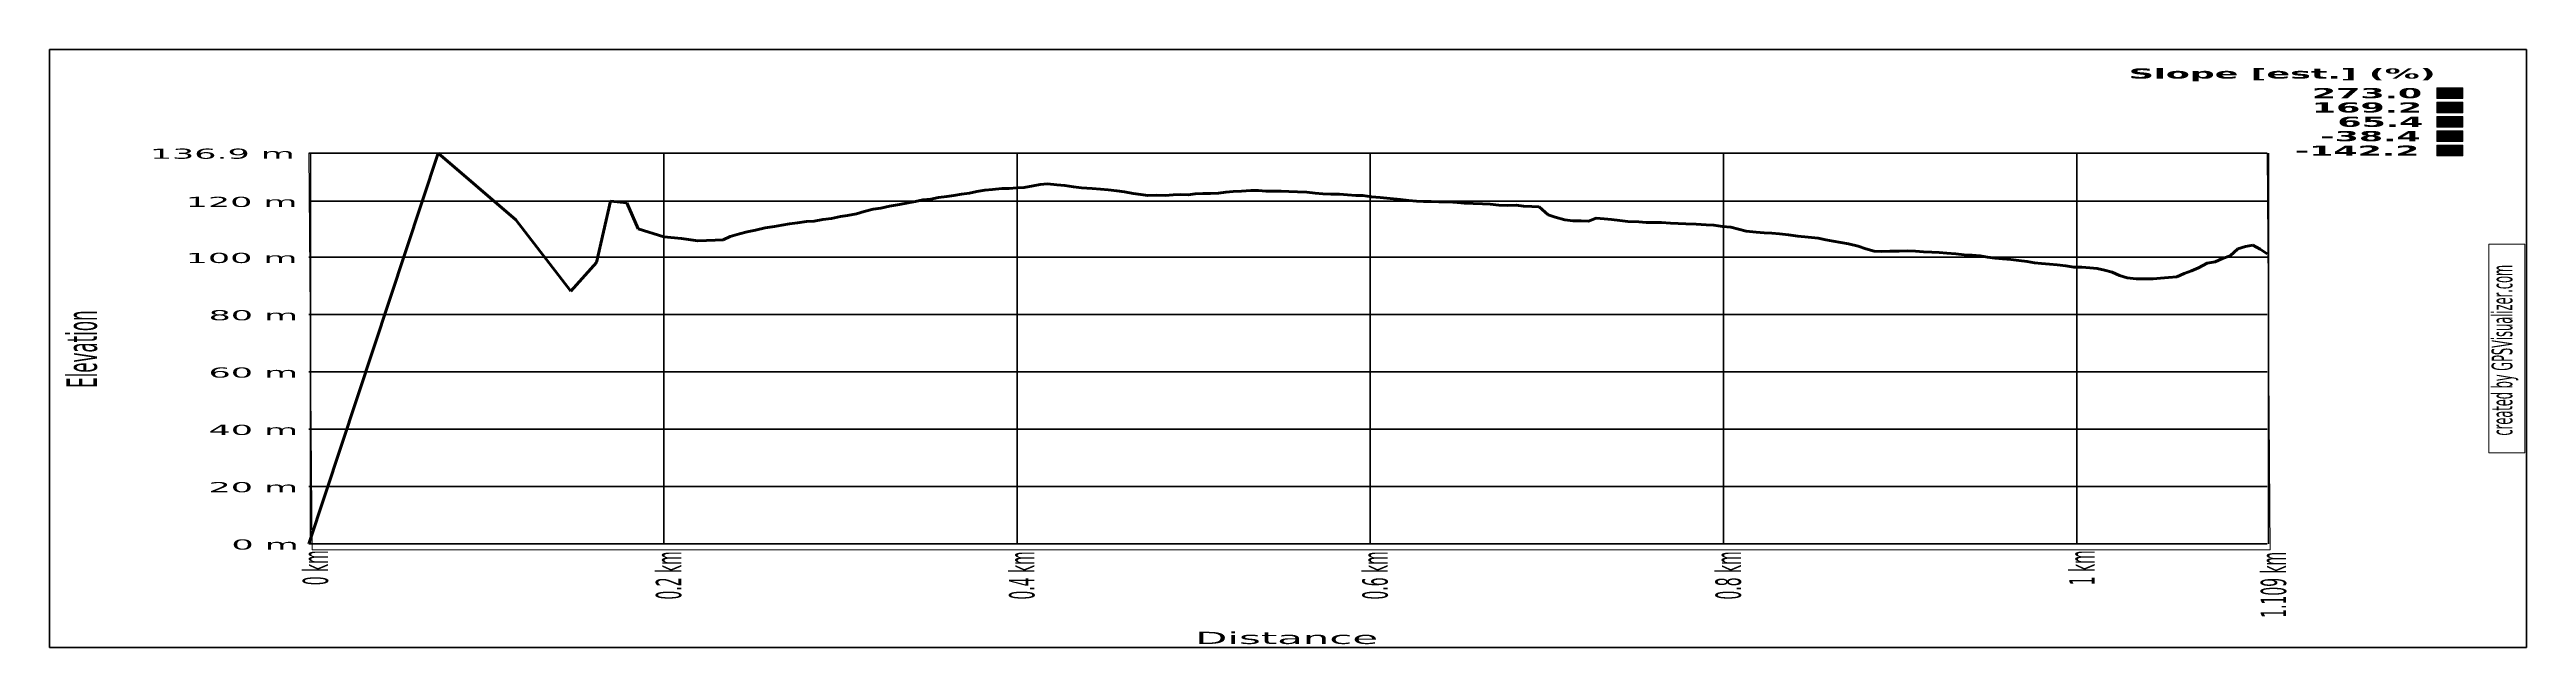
# Model space of a CAD drawing. Header units: inches. Extents: x -272 to 1008, y -350 to 425.
# Drawn here: x 0 to 766, y 188 to 372 of the extents above; entities that cross this region are included whole.
import ezdxf

# ---------------------------------------------------------------- set-up
doc = ezdxf.new("R2010")
doc.units = ezdxf.units.IN
doc.header["$MEASUREMENT"] = 0
doc.layers.add('Layer 1', color=7, linetype='Continuous')
picture_1 = doc.add_image_def('image1.png', size_in_pixel=(1280, 775))

msp = doc.modelspace()

# ---------------------------------------------------------------- texts
at = {"layer": 'Layer 1', "color": 7, "true_color": 0xffffff, "insert": (15.32, 267.87), "char_height": 9.4237, "attachment_point": 7, "rotation": 90}
msp.add_mtext('\\fVerdana|b0|i0|c0|p34;\\W0.399093;Elevation', dxfattribs=at)
at = {"layer": 'Layer 1', "color": 7, "true_color": 0xffffff, "insert": (354.49, 188.69), "char_height": 3.7609, "attachment_point": 7}
msp.add_mtext('\\fVerdana|b0|i0|c0|p34;\\W2.50568;Distance', dxfattribs=at)

# ---------------------------------------------------------------- blocks, each defined once
blk = doc.blocks.new('block 3')
at = {"layer": 'Layer 1', "color": 254, "lineweight": 35, "true_color": 0xcccccc}
for points in [[(80.66, 340.41), (685.68, 340.41)], [(80.66, 325.52), (685.68, 325.52)], [(80.66, 308.22), (685.68, 308.22)], [(80.66, 290.51), (685.68, 290.51)], [(80.66, 272.8), (685.68, 272.8)], [(80.66, 255.09), (685.68, 255.09)], [(80.66, 237.39), (685.68, 237.39)], [(80.66, 219.68), (685.68, 219.68)]]:
    blk.add_lwpolyline(points, dxfattribs=at)
at = {"layer": 'Layer 1', "color": 7, "true_color": 0xffffff, "char_height": 3.1341, "attachment_point": 7}
for s, insert in [('\\fVerdana|b0|i0|c0|p34;\\W2.50568;136.9 m', (31.52, 338.6)), ('\\fVerdana|b0|i0|c0|p34;\\W2.50568;120 m', (42.6, 323.71)), ('\\fVerdana|b0|i0|c0|p34;\\W2.50568;100 m', (42.6, 306.4)), ('\\fVerdana|b0|i0|c0|p34;\\W2.50568;80 m', (49.65, 288.7)), ('\\fVerdana|b0|i0|c0|p34;\\W2.50568;60 m', (49.65, 270.99)), ('\\fVerdana|b0|i0|c0|p34;\\W2.50568;40 m', (49.65, 253.28)), ('\\fVerdana|b0|i0|c0|p34;\\W2.50568;20 m', (49.65, 235.58)), ('\\fVerdana|b0|i0|c0|p34;\\W2.50568;0 m', (56.71, 217.87))]:
    blk.add_mtext(s, dxfattribs=dict(at, insert=insert))
blk = doc.blocks.new('block 4')
at = {"layer": 'Layer 1', "color": 254, "lineweight": 35, "true_color": 0xcccccc}
for points in [[(81.17, 340.41), (81.17, 219.68)], [(190.31, 340.41), (190.31, 219.68)], [(299.45, 340.41), (299.45, 219.68)], [(408.58, 340.41), (408.58, 219.68)], [(517.72, 340.41), (517.72, 219.68)], [(626.86, 340.41), (626.86, 219.68)], [(686.18, 340.41), (686.18, 219.68)]]:
    blk.add_lwpolyline(points, dxfattribs=at)
at = {"layer": 'Layer 1', "color": 7, "true_color": 0xffffff, "char_height": 7.8531, "attachment_point": 7, "rotation": 90}
for s, insert in [('\\fVerdana|b0|i0|c0|p34;\\W0.399093;0 km', (86.71, 206.91)), ('\\fVerdana|b0|i0|c0|p34;\\W0.399093;0.2 km', (195.85, 202.49)), ('\\fVerdana|b0|i0|c0|p34;\\W0.399093;0.4 km', (304.99, 202.49)), ('\\fVerdana|b0|i0|c0|p34;\\W0.399093;0.6 km', (414.13, 202.49)), ('\\fVerdana|b0|i0|c0|p34;\\W0.399093;0.8 km', (523.27, 202.49)), ('\\fVerdana|b0|i0|c0|p34;\\W0.399093;1 km', (632.41, 206.91)), ('\\fVerdana|b0|i0|c0|p34;\\W0.399093;1.109 km', (691.73, 196.86))]:
    blk.add_mtext(s, dxfattribs=dict(at, insert=insert))
blk = doc.blocks.new('block 6')
at = {"layer": 'Layer 1', "color": 5, "lineweight": 70, "true_color": 0x0007e6}
blk.add_lwpolyline([(80.66, 219.68), (120.56, 340.41)], dxfattribs=at)
at = {"layer": 'Layer 1', "color": 52, "lineweight": 70, "true_color": 0xd5e600}
blk.add_lwpolyline([(120.56, 340.41), (144.54, 319.77)], dxfattribs=at)
at = {"layer": 'Layer 1', "color": 82, "lineweight": 70, "true_color": 0x2fe600}
for points in [[(289.45, 328.95), (291.9, 329.21)], [(270.38, 325.95), (272.82, 326.21)], [(655.24, 301.96), (657.77, 302.22)]]:
    blk.add_lwpolyline(points, dxfattribs=at)
at = {"layer": 'Layer 1', "color": 82, "lineweight": 70, "true_color": 0x32e600}
blk.add_lwpolyline([(291.9, 329.21), (294.73, 329.47)], dxfattribs=at)
at = {"layer": 'Layer 1', "color": 80, "lineweight": 70, "true_color": 0x42e600}
for points in [[(294.73, 329.47), (297.05, 329.47)], [(356.82, 327.98), (359.24, 327.98)], [(371.71, 328.86), (374.09, 328.86)], [(376.35, 328.68), (378.78, 328.68)], [(378.78, 328.68), (381.01, 328.68)], [(396.37, 327.71), (399.08, 327.71)], [(429.74, 325.33), (432.71, 325.33)], [(471.23, 319.51), (473.74, 319.51)], [(493.88, 318.98), (496.18, 318.98)], [(496.18, 318.98), (498.54, 318.98)], [(569.14, 310.16), (571.97, 310.16)]]:
    blk.add_lwpolyline(points, dxfattribs=at)
at = {"layer": 'Layer 1', "color": 80, "lineweight": 70, "true_color": 0x36e600}
for points in [[(297.05, 329.47), (299.43, 329.65)], [(345.18, 327.36), (347.71, 327.53)], [(366.24, 328.5), (368.84, 328.68)], [(234.35, 319.24), (236.81, 319.42)], [(566.61, 309.98), (569.14, 310.16)], [(652.74, 301.78), (655.24, 301.96)]]:
    blk.add_lwpolyline(points, dxfattribs=at)
at = {"layer": 'Layer 1', "color": 82, "lineweight": 70, "true_color": 0x34e600}
for points in [[(299.43, 329.65), (301.65, 329.83)], [(306.63, 330.71), (308.86, 330.89)], [(354.51, 327.8), (356.82, 327.98)], [(363.95, 328.33), (366.24, 328.5)], [(650.49, 301.61), (652.74, 301.78)]]:
    blk.add_lwpolyline(points, dxfattribs=at)
at = {"layer": 'Layer 1', "color": 82, "lineweight": 70, "true_color": 0x26e600}
for points in [[(301.65, 329.83), (304.4, 330.27)], [(277.72, 327.01), (279.96, 327.36)], [(236.81, 319.42), (239.46, 319.86)]]:
    blk.add_lwpolyline(points, dxfattribs=at)
at = {"layer": 'Layer 1', "color": 82, "lineweight": 70, "true_color": 0x1fe600}
for points in [[(304.4, 330.27), (306.63, 330.71)], [(284.79, 328.06), (287.01, 328.5)], [(216.07, 316.07), (218.67, 316.6)]]:
    blk.add_lwpolyline(points, dxfattribs=at)
at = {"layer": 'Layer 1', "color": 80, "lineweight": 70, "true_color": 0x52e600}
for points in [[(308.86, 330.89), (311.73, 330.62)], [(408.97, 326.92), (411.69, 326.65)], [(190.3, 314.57), (195.81, 314.04)], [(498.54, 318.98), (501.31, 318.72)], [(535.04, 315.45), (537.77, 315.19)], [(642.5, 301.87), (645.22, 301.61)]]:
    blk.add_lwpolyline(points, dxfattribs=at)
at = {"layer": 'Layer 1', "color": 80, "lineweight": 70, "true_color": 0x4de600}
for points in [[(311.73, 330.62), (314.26, 330.44)], [(322.61, 329.47), (325.22, 329.3)], [(401.51, 327.53), (404.09, 327.36)], [(432.71, 325.33), (435.39, 325.15)], [(437.6, 324.98), (440.36, 324.8)], [(478.34, 320.3), (480.82, 320.13)], [(577.05, 310.07), (579.5, 309.9)], [(586.7, 309.46), (589.5, 309.28)], [(592.06, 309.01), (594.6, 308.84)], [(594.6, 308.84), (597.07, 308.66)]]:
    blk.add_lwpolyline(points, dxfattribs=at)
at = {"layer": 'Layer 1', "color": 72, "lineweight": 70, "true_color": 0x5de600}
for points in [[(314.26, 330.44), (316.91, 330)], [(453.7, 324.36), (455.98, 324.01)], [(597.07, 308.66), (599.33, 308.31)], [(611.55, 306.9), (613.82, 306.55)]]:
    blk.add_lwpolyline(points, dxfattribs=at)
at = {"layer": 'Layer 1', "color": 72, "lineweight": 70, "true_color": 0x5be600}
for points in [[(316.91, 330), (319.41, 329.65)], [(330.25, 328.77), (332.66, 328.42)], [(195.81, 314.04), (200.81, 313.34)], [(537.77, 315.19), (540.72, 314.75)], [(551.63, 313.16), (554.03, 312.81)], [(599.33, 308.31), (601.67, 307.96)], [(623.56, 305.58), (625.94, 305.22)]]:
    blk.add_lwpolyline(points, dxfattribs=at)
at = {"layer": 'Layer 1', "color": 80, "lineweight": 70, "true_color": 0x4be600}
for points in [[(319.41, 329.65), (322.61, 329.47)], [(488.14, 319.33), (491.6, 319.16)], [(509.27, 318.45), (512.43, 318.27)]]:
    blk.add_lwpolyline(points, dxfattribs=at)
at = {"layer": 'Layer 1', "color": 72, "lineweight": 70, "true_color": 0x54e600}
for points in [[(325.22, 329.3), (327.64, 329.03)], [(173.85, 325.59), (178.85, 325.06)], [(327.64, 329.03), (330.25, 328.77)], [(335.31, 327.89), (337.69, 327.62)], [(388.96, 328.33), (391.57, 328.06)], [(391.57, 328.06), (393.97, 327.8)], [(445.66, 324.62), (448.3, 324.36)], [(468.74, 319.77), (471.23, 319.51)], [(483.09, 319.86), (485.69, 319.6)], [(485.69, 319.6), (488.14, 319.33)], [(517.45, 317.75), (519.97, 317.48)], [(532.66, 315.72), (535.04, 315.45)], [(589.5, 309.28), (592.06, 309.01)], [(603.98, 307.78), (606.53, 307.52)], [(606.53, 307.52), (609.02, 307.25)]]:
    blk.add_lwpolyline(points, dxfattribs=at)
at = {"layer": 'Layer 1', "color": 6, "lineweight": 70, "true_color": 0xe600e6}
blk.add_lwpolyline([(169.55, 306.63), (173.85, 325.59)], dxfattribs=at)
at = {"layer": 'Layer 1', "color": 1, "lineweight": 70, "true_color": 0xe60000}
blk.add_lwpolyline([(178.85, 325.06), (182.34, 317.04)], dxfattribs=at)
at = {"layer": 'Layer 1', "color": 82, "lineweight": 70, "true_color": 0x22e600}
for points in [[(247.04, 321.1), (249.85, 321.63)], [(263.09, 324.54), (265.81, 325.06)], [(265.81, 325.06), (268.11, 325.51)], [(268.11, 325.51), (270.38, 325.95)], [(272.82, 326.21), (275.22, 326.65)], [(226.81, 318.1), (229.09, 318.54)], [(679.06, 311.57), (681.34, 312.01)]]:
    blk.add_lwpolyline(points, dxfattribs=at)
at = {"layer": 'Layer 1', "color": 3, "lineweight": 70, "true_color": 0x08e600}
blk.add_lwpolyline([(249.85, 321.63), (252.19, 322.42)], dxfattribs=at)
at = {"layer": 'Layer 1', "color": 82, "lineweight": 70, "true_color": 0x1de600}
blk.add_lwpolyline([(252.19, 322.42), (254.95, 323.04)], dxfattribs=at)
at = {"layer": 'Layer 1', "color": 82, "lineweight": 70, "true_color": 0x28e600}
for points in [[(254.95, 323.04), (257.32, 323.39)], [(279.96, 327.36), (282.26, 327.71)], [(221.6, 317.3), (224.48, 317.75)], [(224.48, 317.75), (226.81, 318.1)]]:
    blk.add_lwpolyline(points, dxfattribs=at)
at = {"layer": 'Layer 1', "color": 82, "lineweight": 70, "true_color": 0x1be600}
for points in [[(257.32, 323.39), (259.99, 324.01)], [(242.16, 320.21), (244.85, 320.83)]]:
    blk.add_lwpolyline(points, dxfattribs=at)
at = {"layer": 'Layer 1', "color": 82, "lineweight": 70, "true_color": 0x24e600}
for points in [[(259.99, 324.01), (263.09, 324.54)], [(287.01, 328.5), (289.45, 328.95)], [(667.18, 306.37), (669.63, 306.81)]]:
    blk.add_lwpolyline(points, dxfattribs=at)
at = {"layer": 'Layer 1', "color": 82, "lineweight": 70, "true_color": 0x2be600}
for points in [[(275.22, 326.65), (277.72, 327.01)], [(282.26, 327.71), (284.79, 328.06)], [(229.09, 318.54), (231.6, 318.89)], [(231.6, 318.89), (234.35, 319.24)], [(239.46, 319.86), (242.16, 320.21)]]:
    blk.add_lwpolyline(points, dxfattribs=at)
at = {"layer": 'Layer 1', "color": 72, "lineweight": 70, "true_color": 0x64e600}
for points in [[(332.66, 328.42), (335.31, 327.89)], [(549.36, 313.6), (551.63, 313.16)]]:
    blk.add_lwpolyline(points, dxfattribs=at)
at = {"layer": 'Layer 1', "color": 72, "lineweight": 70, "true_color": 0x56e600}
for points in [[(337.69, 327.62), (339.9, 327.36)], [(480.82, 320.13), (483.09, 319.86)], [(543.85, 314.48), (546.95, 314.13)], [(584.35, 309.72), (586.7, 309.46)], [(613.82, 306.55), (616.04, 306.28)]]:
    blk.add_lwpolyline(points, dxfattribs=at)
at = {"layer": 'Layer 1', "color": 80, "lineweight": 70, "true_color": 0x3de600}
for points in [[(339.9, 327.36), (342.69, 327.45)], [(451.07, 324.27), (453.7, 324.36)], [(200.81, 313.34), (206.17, 313.51)], [(571.97, 310.16), (574.7, 310.25)]]:
    blk.add_lwpolyline(points, dxfattribs=at)
at = {"layer": 'Layer 1', "color": 80, "lineweight": 70, "true_color": 0x49e600}
for points in [[(342.69, 327.45), (345.18, 327.36)], [(350.04, 327.62), (352.32, 327.53)], [(383.45, 328.5), (386.14, 328.42)], [(393.97, 327.8), (396.37, 327.71)], [(404.09, 327.36), (406.28, 327.27)], [(422.85, 325.59), (425.07, 325.51)], [(425.07, 325.51), (427.42, 325.42)], [(427.42, 325.42), (429.74, 325.33)], [(443.28, 324.71), (445.66, 324.62)], [(448.3, 324.36), (451.07, 324.27)], [(455.98, 324.01), (458.51, 323.92)], [(458.51, 323.92), (460.8, 323.83)], [(473.74, 319.51), (475.97, 319.42)], [(501.31, 318.72), (503.72, 318.63)], [(503.72, 318.63), (506.12, 318.54)], [(530.27, 315.81), (532.66, 315.72)], [(579.5, 309.9), (582.08, 309.81)], [(582.08, 309.81), (584.35, 309.72)], [(625.94, 305.22), (628.47, 305.13)], [(645.22, 301.61), (647.96, 301.52)]]:
    blk.add_lwpolyline(points, dxfattribs=at)
at = {"layer": 'Layer 1', "color": 80, "lineweight": 70, "true_color": 0x3be600}
for points in [[(347.71, 327.53), (350.04, 327.62)], [(359.24, 327.98), (361.68, 328.06)], [(206.17, 313.51), (208.66, 313.6)], [(647.96, 301.52), (650.49, 301.61)]]:
    blk.add_lwpolyline(points, dxfattribs=at)
at = {"layer": 'Layer 1', "color": 82, "lineweight": 70, "true_color": 0x2de600}
for points in [[(352.32, 327.53), (354.51, 327.8)], [(361.68, 328.06), (363.95, 328.33)], [(244.85, 320.83), (247.04, 321.1)]]:
    blk.add_lwpolyline(points, dxfattribs=at)
at = {"layer": 'Layer 1', "color": 80, "lineweight": 70, "true_color": 0x39e600}
blk.add_lwpolyline([(368.84, 328.68), (371.71, 328.86)], dxfattribs=at)
at = {"layer": 'Layer 1', "color": 80, "lineweight": 70, "true_color": 0x50e600}
for points in [[(374.09, 328.86), (376.35, 328.68)], [(381.01, 328.68), (383.45, 328.5)], [(399.08, 327.71), (401.51, 327.53)], [(411.69, 326.65), (414.77, 326.39)], [(414.77, 326.39), (417.9, 326.12)], [(420.46, 325.77), (422.85, 325.59)], [(435.39, 325.15), (437.6, 324.98)], [(491.6, 319.16), (493.88, 318.98)], [(512.43, 318.27), (514.78, 318.1)], [(524.76, 316.25), (527.84, 315.98)], [(527.84, 315.98), (530.27, 315.81)], [(540.72, 314.75), (543.85, 314.48)], [(564.33, 310.16), (566.61, 309.98)], [(574.7, 310.25), (577.05, 310.07)], [(601.67, 307.96), (603.98, 307.78)], [(616.04, 306.28), (618.44, 306.1)], [(618.44, 306.1), (620.88, 305.93)], [(628.47, 305.13), (630.91, 304.96)], [(630.91, 304.96), (633.21, 304.78)]]:
    blk.add_lwpolyline(points, dxfattribs=at)
at = {"layer": 'Layer 1', "color": 80, "lineweight": 70, "true_color": 0x46e600}
for points in [[(386.14, 328.42), (388.96, 328.33)], [(440.36, 324.8), (443.28, 324.71)], [(506.12, 318.54), (509.27, 318.45)]]:
    blk.add_lwpolyline(points, dxfattribs=at)
at = {"layer": 'Layer 1', "color": 72, "lineweight": 70, "true_color": 0x59e600}
for points in [[(406.28, 327.27), (408.97, 326.92)], [(417.9, 326.12), (420.46, 325.77)], [(514.78, 318.1), (517.45, 317.75)], [(609.02, 307.25), (611.55, 306.9)], [(620.88, 305.93), (623.56, 305.58)]]:
    blk.add_lwpolyline(points, dxfattribs=at)
at = {"layer": 'Layer 1', "color": 52, "lineweight": 70, "true_color": 0xdee600}
blk.add_lwpolyline([(460.8, 323.83), (463.51, 321.36)], dxfattribs=at)
at = {"layer": 'Layer 1', "color": 40, "lineweight": 70, "true_color": 0xe6ac00}
blk.add_lwpolyline([(144.54, 319.77), (161.61, 297.73)], dxfattribs=at)
at = {"layer": 'Layer 1', "color": 70, "lineweight": 70, "true_color": 0x77e600}
blk.add_lwpolyline([(182.34, 317.04), (190.3, 314.57)], dxfattribs=at)
at = {"layer": 'Layer 1', "color": 3, "lineweight": 70, "true_color": 0x00e611}
blk.add_lwpolyline([(208.66, 313.6), (210.85, 314.66)], dxfattribs=at)
at = {"layer": 'Layer 1', "color": 3, "lineweight": 70, "true_color": 0x11e600}
blk.add_lwpolyline([(210.85, 314.66), (213.64, 315.45)], dxfattribs=at)
at = {"layer": 'Layer 1', "color": 3, "lineweight": 70, "true_color": 0x16e600}
blk.add_lwpolyline([(213.64, 315.45), (216.07, 316.07)], dxfattribs=at)
at = {"layer": 'Layer 1', "color": 3, "lineweight": 70, "true_color": 0x18e600}
blk.add_lwpolyline([(218.67, 316.6), (221.6, 317.3)], dxfattribs=at)
at = {"layer": 'Layer 1', "color": 70, "lineweight": 70, "true_color": 0x79e600}
blk.add_lwpolyline([(463.51, 321.36), (465.71, 320.66)], dxfattribs=at)
at = {"layer": 'Layer 1', "color": 70, "lineweight": 70, "true_color": 0x74e600}
for points in [[(465.71, 320.66), (468.74, 319.77)], [(522.36, 316.95), (524.76, 316.25)]]:
    blk.add_lwpolyline(points, dxfattribs=at)
at = {"layer": 'Layer 1', "color": 3, "lineweight": 70, "true_color": 0x01e600}
blk.add_lwpolyline([(475.97, 319.42), (478.34, 320.3)], dxfattribs=at)
at = {"layer": 'Layer 1', "color": 72, "lineweight": 70, "true_color": 0x69e600}
blk.add_lwpolyline([(519.97, 317.48), (522.36, 316.95)], dxfattribs=at)
at = {"layer": 'Layer 1', "color": 72, "lineweight": 70, "true_color": 0x67e600}
blk.add_lwpolyline([(546.95, 314.13), (549.36, 313.6)], dxfattribs=at)
at = {"layer": 'Layer 1', "color": 110, "lineweight": 70, "true_color": 0x00e67d}
blk.add_lwpolyline([(161.61, 297.73), (169.55, 306.63)], dxfattribs=at)
at = {"layer": 'Layer 1', "color": 72, "lineweight": 70, "true_color": 0x62e600}
blk.add_lwpolyline([(554.03, 312.81), (556.39, 312.37)], dxfattribs=at)
at = {"layer": 'Layer 1', "color": 72, "lineweight": 70, "true_color": 0x6be600}
for points in [[(556.39, 312.37), (559.34, 311.66)], [(633.21, 304.78), (635.45, 304.25)]]:
    blk.add_lwpolyline(points, dxfattribs=at)
at = {"layer": 'Layer 1', "color": 70, "lineweight": 70, "true_color": 0x7be600}
blk.add_lwpolyline([(559.34, 311.66), (561.7, 310.87)], dxfattribs=at)
at = {"layer": 'Layer 1', "color": 72, "lineweight": 70, "true_color": 0x70e600}
for points in [[(561.7, 310.87), (564.33, 310.16)], [(635.45, 304.25), (637.8, 303.64)]]:
    blk.add_lwpolyline(points, dxfattribs=at)
at = {"layer": 'Layer 1', "color": 3, "lineweight": 70, "true_color": 0x00e618}
blk.add_lwpolyline([(664.51, 304.96), (667.18, 306.37)], dxfattribs=at)
at = {"layer": 'Layer 1', "color": 3, "lineweight": 70, "true_color": 0x00e60f}
blk.add_lwpolyline([(669.63, 306.81), (671.88, 307.87)], dxfattribs=at)
at = {"layer": 'Layer 1', "color": 3, "lineweight": 70, "true_color": 0x0be600}
blk.add_lwpolyline([(671.88, 307.87), (674.3, 308.66)], dxfattribs=at)
at = {"layer": 'Layer 1', "color": 112, "lineweight": 70, "true_color": 0x00e65d}
blk.add_lwpolyline([(674.3, 308.66), (676.66, 310.87)], dxfattribs=at)
at = {"layer": 'Layer 1', "color": 3, "lineweight": 70, "true_color": 0x0fe600}
blk.add_lwpolyline([(676.66, 310.87), (679.06, 311.57)], dxfattribs=at)
at = {"layer": 'Layer 1', "color": 62, "lineweight": 70, "true_color": 0xa0e600}
blk.add_lwpolyline([(681.34, 312.01), (683.57, 310.78)], dxfattribs=at)
at = {"layer": 'Layer 1', "color": 60, "lineweight": 70, "true_color": 0xbce600}
blk.add_lwpolyline([(683.57, 310.78), (685.68, 309.28)], dxfattribs=at)
at = {"layer": 'Layer 1', "color": 62, "lineweight": 70, "true_color": 0x92e600}
blk.add_lwpolyline([(637.8, 303.64), (640.05, 302.58)], dxfattribs=at)
at = {"layer": 'Layer 1', "color": 70, "lineweight": 70, "true_color": 0x72e600}
blk.add_lwpolyline([(640.05, 302.58), (642.5, 301.87)], dxfattribs=at)
at = {"layer": 'Layer 1', "color": 3, "lineweight": 70, "true_color": 0x00e606}
blk.add_lwpolyline([(657.77, 302.22), (660.12, 303.19)], dxfattribs=at)
at = {"layer": 'Layer 1', "color": 3, "lineweight": 70, "true_color": 0x04e600}
blk.add_lwpolyline([(660.12, 303.19), (662.31, 303.99)], dxfattribs=at)
at = {"layer": 'Layer 1', "color": 3, "lineweight": 70, "true_color": 0x00e60a}
blk.add_lwpolyline([(662.31, 303.99), (664.51, 304.96)], dxfattribs=at)
blk = doc.blocks.new('block 5')
at = {"layer": 'Layer 1', "lineweight": 0}
blk.add_lwpolyline([(80.66, 340.41), (685.68, 340.41), (686.65, 217.87), (81.63, 217.87), (80.66, 340.41)], dxfattribs=at)
at = {"layer": 'Layer 1'}
blk.add_blockref('block 6', (0, 0), dxfattribs=at)
blk = doc.blocks.new('block 7')
at = {"layer": 'Layer 1', "true_color": 0xe600e6}
h = blk.add_hatch(color=6, dxfattribs=at)
h.dxf.hatch_style = 2
h.paths.add_polyline_path([(738.11, 360.53), (746.18, 360.53), (746.18, 357.31), (738.11, 357.31)])
at = {"layer": 'Layer 1', "true_color": 0x003ae6}
h = blk.add_hatch(color=160, dxfattribs=at)
h.dxf.hatch_style = 2
h.paths.add_polyline_path([(738.11, 356.1), (746.18, 356.1), (746.18, 352.88), (738.11, 352.88)])
at = {"layer": 'Layer 1', "true_color": 0x00e674}
h = blk.add_hatch(color=110, dxfattribs=at)
h.dxf.hatch_style = 2
h.paths.add_polyline_path([(738.11, 351.68), (746.18, 351.68), (746.18, 348.46), (738.11, 348.46)])
at = {"layer": 'Layer 1', "true_color": 0xace600}
h = blk.add_hatch(color=60, dxfattribs=at)
h.dxf.hatch_style = 2
h.paths.add_polyline_path([(738.11, 347.25), (746.18, 347.25), (746.18, 344.03), (738.11, 344.03)])
at = {"layer": 'Layer 1', "true_color": 0xe60000}
h = blk.add_hatch(color=1, dxfattribs=at)
h.dxf.hatch_style = 2
h.paths.add_polyline_path([(738.11, 342.82), (746.18, 342.82), (746.18, 339.6), (738.11, 339.6)])
at = {"layer": 'Layer 1', "lineweight": 0}
for points in [[(738.11, 360.53), (746.18, 360.53), (746.18, 357.31), (738.11, 357.31), (738.11, 360.53)], [(738.11, 356.1), (746.18, 356.1), (746.18, 352.88), (738.11, 352.88), (738.11, 356.1)], [(738.11, 351.68), (746.18, 351.68), (746.18, 348.46), (738.11, 348.46), (738.11, 351.68)], [(738.11, 347.25), (746.18, 347.25), (746.18, 344.03), (738.11, 344.03), (738.11, 347.25)], [(738.11, 342.82), (746.18, 342.82), (746.18, 339.6), (738.11, 339.6), (738.11, 342.82)]]:
    blk.add_lwpolyline(points, dxfattribs=at)
at = {"layer": 'Layer 1', "color": 7, "true_color": 0xffffff, "insert": (642.96, 362.54), "char_height": 3.1341, "attachment_point": 7}
blk.add_mtext('\\fVerdana|b1|i0|c0|p34;\\W2.50568;Slope [est.] (%)', dxfattribs=at)
at = {"layer": 'Layer 1', "color": 6, "true_color": 0xe600e6, "insert": (699.54, 357.31), "char_height": 3.1341, "attachment_point": 7}
blk.add_mtext('\\fVerdana|b1|i0|c0|p34;\\W2.50568;273.0', dxfattribs=at)
at = {"layer": 'Layer 1', "color": 160, "true_color": 0x003ae6, "insert": (699.54, 352.89), "char_height": 3.1341, "attachment_point": 7}
blk.add_mtext('\\fVerdana|b1|i0|c0|p34;\\W2.50568;169.2', dxfattribs=at)
at = {"layer": 'Layer 1', "color": 60, "true_color": 0xace600, "insert": (702.1, 344.03), "char_height": 3.1341, "attachment_point": 7}
blk.add_mtext('\\fVerdana|b1|i0|c0|p34;\\W2.50568;-38.4', dxfattribs=at)
at = {"layer": 'Layer 1', "color": 110, "true_color": 0x00e674, "insert": (707.42, 348.46), "char_height": 3.1341, "attachment_point": 7}
blk.add_mtext('\\fVerdana|b1|i0|c0|p34;\\W2.50568;65.4', dxfattribs=at)
at = {"layer": 'Layer 1', "color": 1, "true_color": 0xe60000, "insert": (694.21, 339.6), "char_height": 3.1341, "attachment_point": 7}
blk.add_mtext('\\fVerdana|b1|i0|c0|p34;\\W2.50568;-142.2', dxfattribs=at)
blk = doc.blocks.new('block 9')
at = {"layer": 'Layer 1', "color": 7, "true_color": 0xffffff, "insert": (763.32, 253.14), "char_height": 6.4252, "attachment_point": 7, "rotation": 90}
blk.add_mtext('\\fVerdana|b0|i0|c0|p34;\\W0.399093;created by GPSVisualizer.com', dxfattribs=at)
blk = doc.blocks.new('block 8')
at = {"layer": 'Layer 1', "lineweight": 0}
blk.add_lwpolyline([(754.24, 312.24), (765.34, 312.24), (765.34, 247.85), (754.24, 247.85), (754.24, 312.24)], dxfattribs=at)
at = {"layer": 'Layer 1'}
blk.add_blockref('block 9', (0, 0), dxfattribs=at)
blk = doc.blocks.new('block 2')
at = {"layer": 'Layer 1'}
image = blk.add_image(picture_1, insert=(-271.5, -350.23), size_in_units=(1280, 775), dxfattribs=at)

# ---------------------------------------------------------------- linework, layer by layer
at = {"layer": 'Layer 1', "color": 7, "lineweight": 35, "true_color": 0xffffff}
msp.add_lwpolyline([(0.5, 372.4), (765.84, 372.4), (765.84, 187.69), (0.5, 187.69), (0.5, 372.4)], dxfattribs=at)

# ---------------------------------------------------------------- block references
at = {"layer": 'Layer 1'}
for name in ['block 2', 'block 7', 'block 3', 'block 4', 'block 5', 'block 8']:
    msp.add_blockref(name, (0, 0), dxfattribs=at)

msp.set_redraw_order([(e.dxf.handle, doc.entitydb.next_handle()) for e in msp.query("TEXT MTEXT ATTDEF DIMENSION ARC_DIMENSION")])  # texts and dimensions are drawn at this point

doc.saveas('drawing.dxf')
